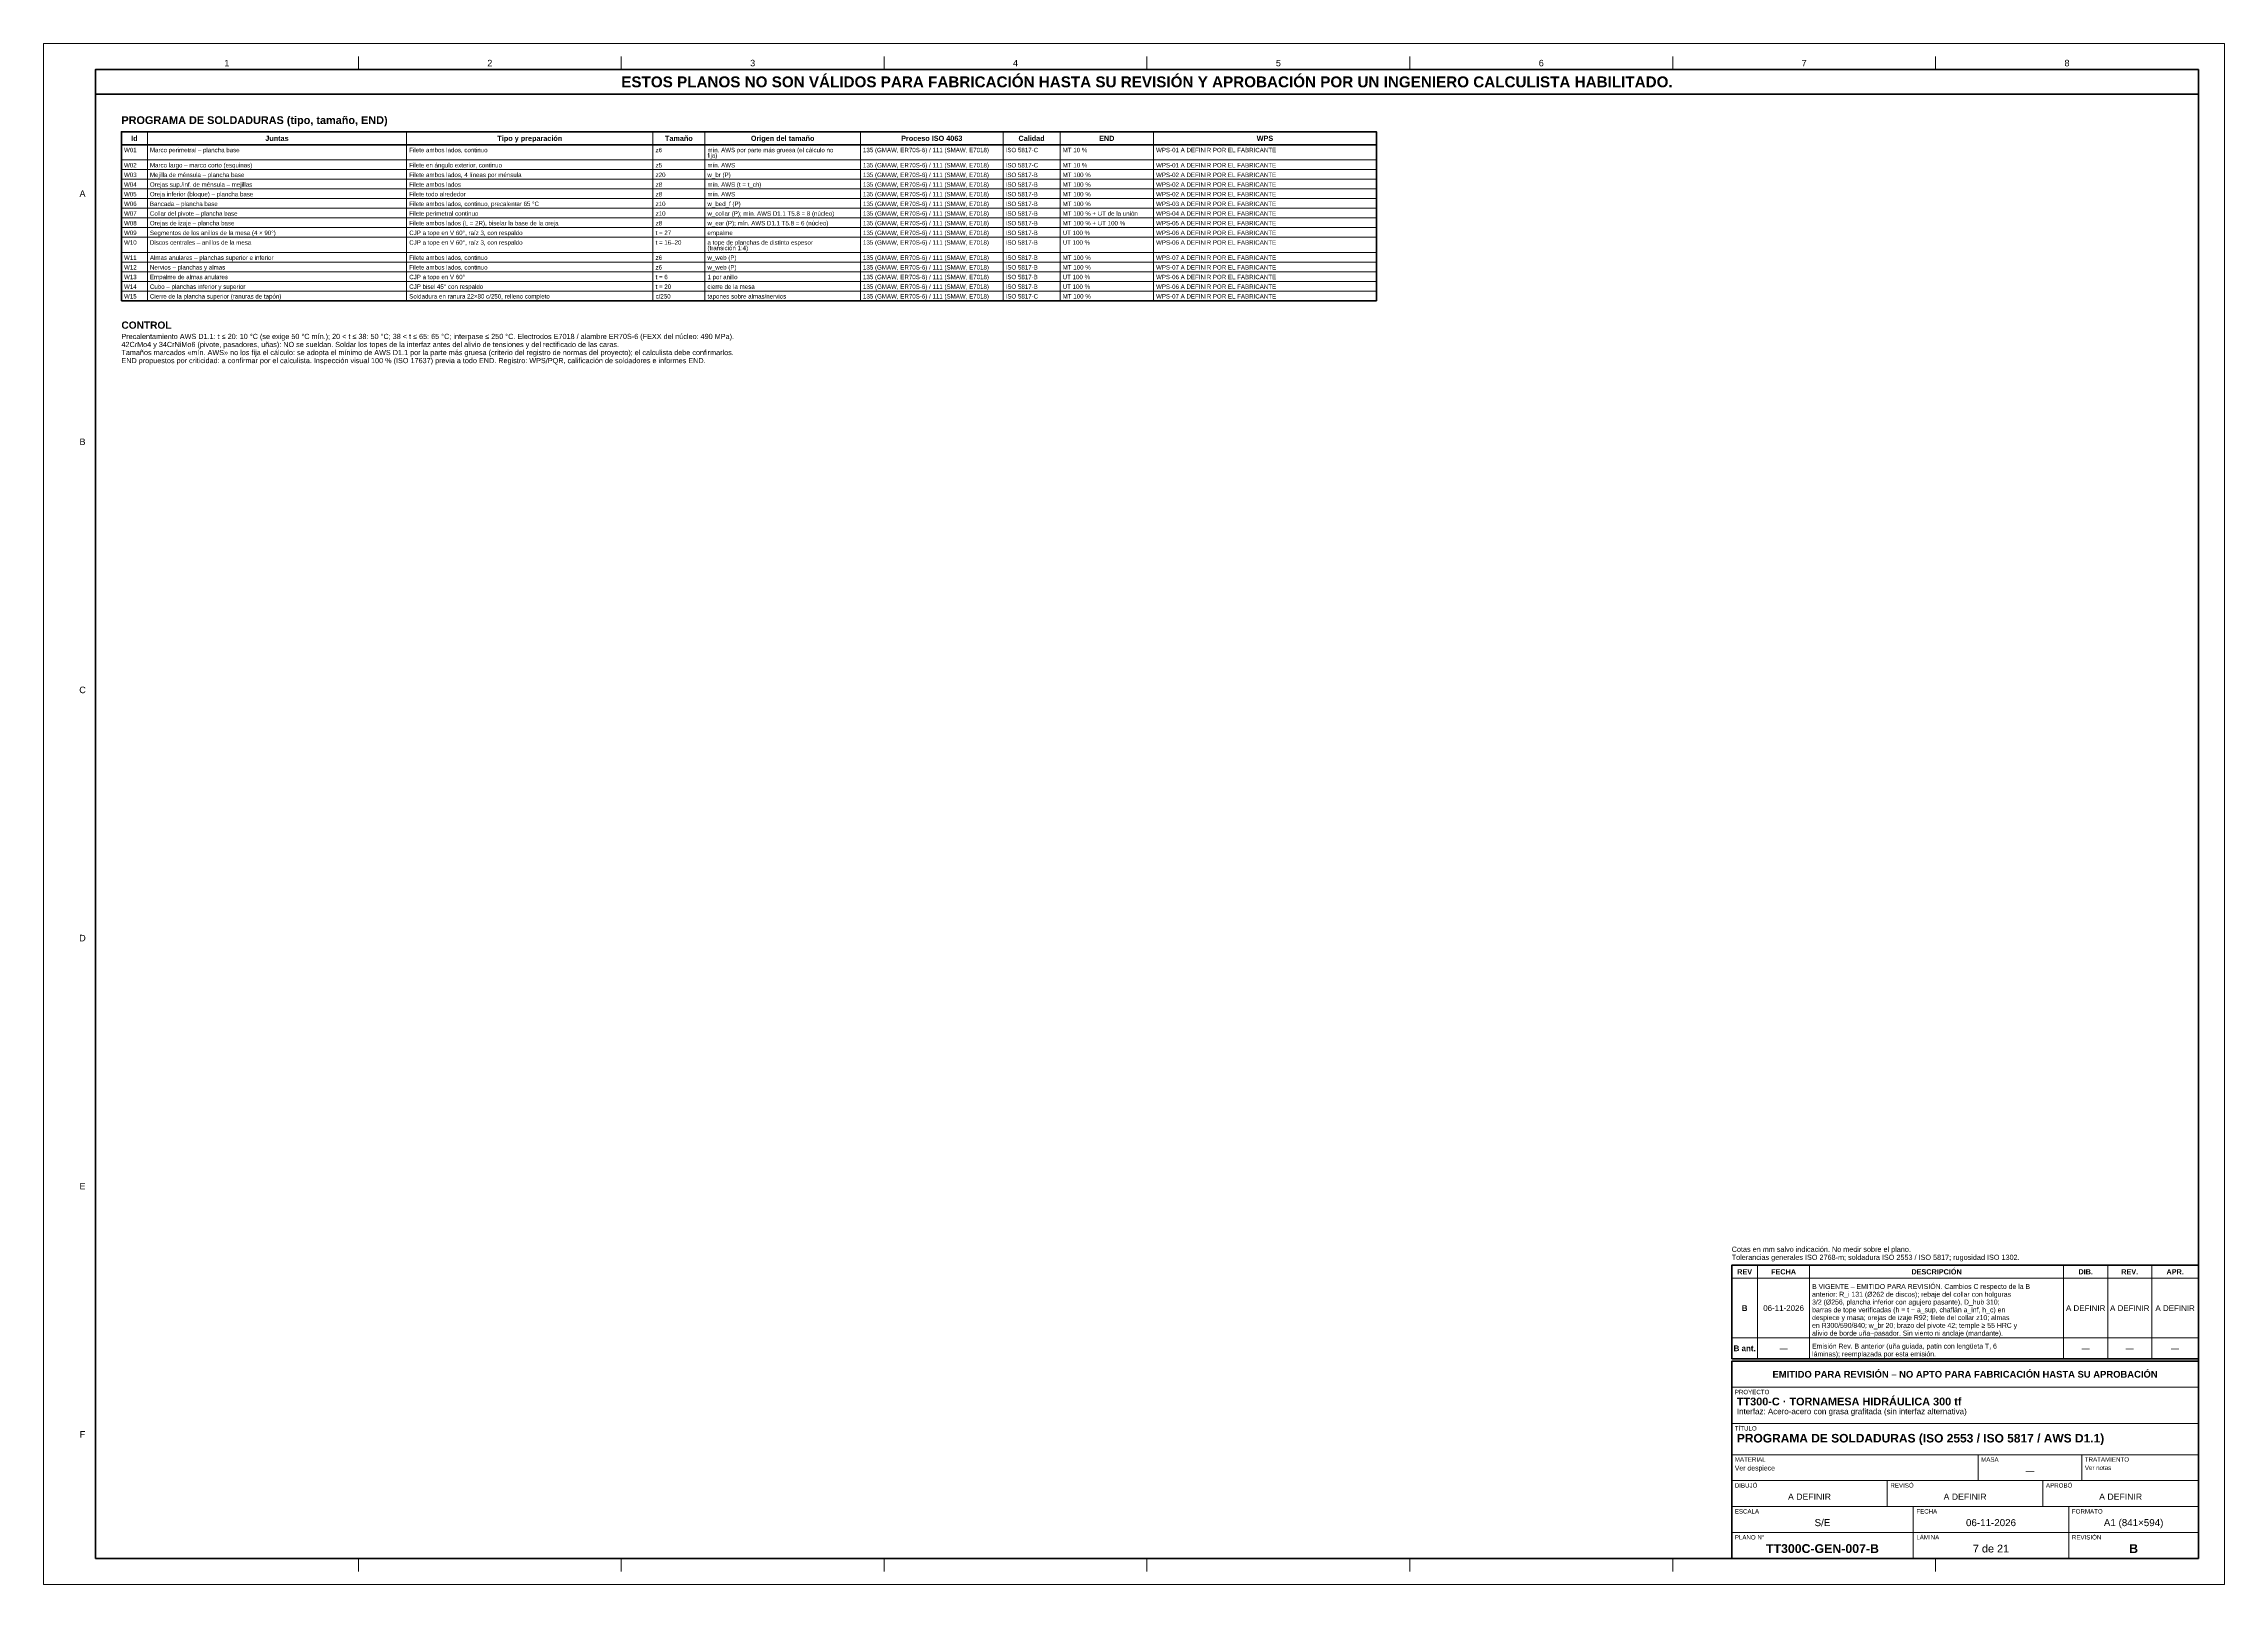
# Model space of a CAD drawing. Header units: millimetres. Extents: x 0 to 841, y 0 to 594.
import ezdxf
from ezdxf.enums import TextEntityAlignment as Align

# ---------------------------------------------------------------- set-up
doc = ezdxf.new("R2010")
doc.units = ezdxf.units.MM
for name, color, linetype, lineweight in [('FINA', 7, 'CONTINUOUS', 18), ('MARCO', 7, 'CONTINUOUS', 70), ('TXT', 7, 'CONTINUOUS', 25), ('VIS', 7, 'CONTINUOUS', 50)]:
    doc.layers.add(name, color=color, linetype=linetype, lineweight=lineweight)
doc.styles.add('STD', font='LiberationSans-Regular.ttf')
doc.styles.add('STDB', font='LiberationSans-Bold.ttf')

msp = doc.modelspace()

# ---------------------------------------------------------------- linework, layer by layer
at = {"layer": 'FINA'}
for p, q in [((121.375, 584), (121.375, 589)), ((222.75, 584), (222.75, 589)), ((324.125, 584), (324.125, 589)), ((425.5, 584), (425.5, 589)), ((526.875, 584), (526.875, 589)), ((628.25, 584), (628.25, 589)), ((729.625, 584), (729.625, 589)), ((40, 560), (40, 494.875)), ((140, 560), (140, 494.875)), ((235, 560), (235, 494.875)), ((255, 560), (255, 494.875)), ((315, 560), (315, 494.875)), ((370, 560), (370, 494.875)), ((392, 560), (392, 494.875)), ((428, 560), (428, 494.875)), ((30, 555), (514, 555)), ((30, 549.15), (514, 549.15)), ((30, 545.425), (514, 545.425)), ((30, 541.7), (514, 541.7)), ((30, 537.975), (514, 537.975)), ((30, 534.25), (514, 534.25)), ((30, 530.525), (514, 530.525)), ((30, 526.8), (514, 526.8)), ((30, 523.075), (514, 523.075)), ((30, 519.35), (514, 519.35)), ((30, 513.5), (514, 513.5)), ((30, 509.775), (514, 509.775)), ((30, 506.05), (514, 506.05)), ((30, 502.325), (514, 502.325)), ((30, 498.6), (514, 498.6)), ((651, 118), (831, 118)), ((661, 87), (661, 123)), ((681, 87), (681, 123)), ((779, 87), (779, 123)), ((796, 87), (796, 123)), ((813, 87), (813, 123)), ((651, 95), (831, 95)), ((651, 87), (831, 87)), ((651, 86), (831, 86)), ((651, 76), (831, 76)), ((651, 62), (831, 62)), ((651, 50), (831, 50)), ((746, 40), (746, 50)), ((786, 40), (786, 50)), ((651, 40), (831, 40)), ((711, 30), (711, 40)), ((771, 30), (771, 40)), ((651, 30), (831, 30)), ((721, 20), (721, 30)), ((781, 20), (781, 30)), ((651, 20), (831, 20)), ((721, 10), (721, 20)), ((781, 10), (781, 20)), ((121.375, 10), (121.375, 5)), ((222.75, 10), (222.75, 5)), ((324.125, 10), (324.125, 5)), ((425.5, 10), (425.5, 5)), ((526.875, 10), (526.875, 5)), ((628.25, 10), (628.25, 5)), ((729.625, 10), (729.625, 5))]:
    msp.add_line(p, q, dxfattribs=at)
msp.add_lwpolyline([(0, 0), (841, 0), (841, 594), (0, 594)], close=True, dxfattribs=at)
at = {"layer": 'MARCO'}
for points in [[(20, 10), (831, 10), (831, 584), (20, 584)], [(20, 574.5), (831, 574.5), (831, 584), (20, 584)], [(651, 87), (831, 87), (831, 123), (651, 123)], [(651, 10), (831, 10), (831, 86), (651, 86)]]:
    msp.add_lwpolyline(points, close=True, dxfattribs=at)
at = {"layer": 'VIS'}
for p, q in [((30, 560), (30, 494.875)), ((514, 560), (514, 494.875)), ((30, 494.875), (514, 494.875))]:
    msp.add_line(p, q, dxfattribs=at)
msp.add_lwpolyline([(30, 555), (514, 555), (514, 560), (30, 560)], close=True, dxfattribs=at)

# ---------------------------------------------------------------- texts
at = {"layer": 'TXT'}
for s, height, style, p in [('1', 2.5, 'STD', (70.688, 586.5)), ('2', 2.5, 'STD', (172.062, 586.5)), ('ESTOS PLANOS NO SON VÁLIDOS PARA FABRICACIÓN HASTA SU REVISIÓN Y APROBACIÓN POR UN INGENIERO CALCULISTA HABILITADO.', 4.2, 'STDB', (425.5, 579.25)), ('3', 2.5, 'STD', (273.438, 586.5)), ('4', 2.5, 'STD', (374.812, 586.5)), ('5', 2.5, 'STD', (476.188, 586.5)), ('6', 2.5, 'STD', (577.562, 586.5)), ('7', 2.5, 'STD', (678.938, 586.5)), ('8', 2.5, 'STD', (780.312, 586.5)), ('Id', 2, 'STDB', (35, 557.5)), ('Juntas', 2, 'STDB', (90, 557.5)), ('Tipo y preparación', 2, 'STDB', (187.5, 557.5)), ('Tamaño', 2, 'STDB', (245, 557.5)), ('Origen del tamaño', 2, 'STDB', (285, 557.5)), ('Proceso ISO 4063', 2, 'STDB', (342.5, 557.5)), ('Calidad', 2, 'STDB', (381, 557.5)), ('END', 2, 'STDB', (410, 557.5)), ('WPS', 2, 'STDB', (471, 557.5)), ('A', 2.5, 'STD', (15, 536.167)), ('B', 2.5, 'STD', (15, 440.5)), ('C', 2.5, 'STD', (15, 344.833)), ('D', 2.5, 'STD', (15, 249.167)), ('E', 2.5, 'STD', (15, 153.5)), ('REV', 2, 'STDB', (656, 120.5)), ('FECHA', 2, 'STDB', (671, 120.5)), ('DESCRIPCIÓN', 2, 'STDB', (730, 120.5)), ('DIB.', 2, 'STDB', (787.5, 120.5)), ('REV.', 2, 'STDB', (804.5, 120.5)), ('APR.', 2, 'STDB', (822, 120.5)), ('B', 2.2, 'STDB', (656, 106.5)), ('06-11-2026', 2.2, 'STD', (671, 106.5)), ('A DEFINIR', 2.2, 'STD', (787.5, 106.5)), ('A DEFINIR', 2.2, 'STD', (804.5, 106.5)), ('A DEFINIR', 2.2, 'STD', (822, 106.5)), ('B ant.', 2.2, 'STDB', (656, 91)), ('—', 2.2, 'STD', (671, 91)), ('—', 2.2, 'STD', (787.5, 91)), ('—', 2.2, 'STD', (804.5, 91)), ('—', 2.2, 'STD', (822, 91)), ('EMITIDO PARA REVISIÓN – NO APTO PARA FABRICACIÓN HASTA SU APROBACIÓN', 2.6, 'STDB', (741, 81)), ('F', 2.5, 'STD', (15, 57.833)), ('—', 2.4, 'STD', (766, 43.8)), ('A DEFINIR', 2.4, 'STD', (681, 33.8)), ('A DEFINIR', 2.4, 'STD', (741, 33.8)), ('A DEFINIR', 2.4, 'STD', (801, 33.8)), ('S/E', 2.7, 'STD', (686, 23.8)), ('A1 (841×594)', 2.7, 'STD', (806, 23.8)), ('06-11-2026', 2.7, 'STD', (751, 23.8)), ('TT300C-GEN-007-B', 3.4, 'STDB', (686, 13.8)), ('7 de 21', 3, 'STD', (751, 13.8)), ('B', 3.4, 'STDB', (806, 13.8))]:
    msp.add_text(s, height=height, dxfattribs=dict(at, style=style)).set_placement(p, align=Align.MIDDLE_CENTER)
for s, height, style, p in [('PROGRAMA DE SOLDADURAS (tipo, tamaño, END)', 3, 'STDB', (30, 566)), ('CONTROL', 2.8, 'STDB', (30, 486.875)), ('Precalentamiento AWS D1.1: t ≤ 20: 10 °C (se exige 50 °C mín.); 20 < t ≤ 38: 50 °C; 38 < t ≤ 65: 65 °C; interpase ≤ 250 °C. Electrodos E7018 / alambre ER70S-6 (FEXX del núcleo: 490 MPa).', 2, 'STD', (30, 482.115)), ('Tamaños marcados «mín. AWS» no los fija el cálculo: se adopta el mínimo de AWS D1.1 por la parte más gruesa (criterio del registro de normas del proyecto); el calculista debe confirmarlos.', 2, 'STD', (30, 475.915)), ('42CrMo4 y 34CrNiMo6 (pivote, pasadores, uñas): NO se sueldan. Soldar los topes de la interfaz antes del alivio de tensiones y del rectificado de las caras.', 2, 'STD', (30, 479.015)), ('END propuestos por criticidad: a confirmar por el calculista. Inspección visual 100 % (ISO 17637) previa a todo END. Registro: WPS/PQR, calificación de soldadores e informes END.', 2, 'STD', (30, 472.815)), ('3/2 (Ø256, plancha inferior con agujero pasante), D_hub 310;', 1.9, 'STD', (682, 109.8)), ('anterior: R_i 131 (Ø262 de discos); rebaje del collar con holguras', 1.9, 'STD', (682, 112.8)), ('B VIGENTE – EMITIDO PARA REVISIÓN. Cambios C respecto de la B', 1.9, 'STD', (682, 115.8)), ('despiece y masa; orejas de izaje R92; filete del collar z10; almas', 1.9, 'STD', (682, 103.8)), ('barras de tope verificadas (h = t − a_sup, chaflán a_inf, h_c) en', 1.9, 'STD', (682, 106.8)), ('en R300/590/840; w_br 20; brazo del pivote 42; temple ≥ 55 HRC y', 1.9, 'STD', (682, 100.8)), ('alivio de borde uña–pasador. Sin viento ni anclaje (mandante).', 1.9, 'STD', (682, 97.8)), ('Emisión Rev. B anterior (uña guiada, patín con lengüeta T, 6', 1.9, 'STD', (682, 92.8)), ('láminas); reemplazada por esta emisión.', 1.9, 'STD', (682, 89.8)), ('PROYECTO', 1.7, 'STD', (652.2, 75)), ('TT300-C · TORNAMESA HIDRÁULICA 300 tf', 3, 'STDB', (653, 72)), ('Interfaz: Acero-acero con grasa grafitada (sin interfaz alternativa)', 2.2, 'STD', (653, 67.8)), ('TÍTULO', 1.7, 'STD', (652.2, 61)), ('PROGRAMA DE SOLDADURAS (ISO 2553 / ISO 5817 / AWS D1.1)', 3.3, 'STDB', (653, 58)), ('Ver despiece', 1.9, 'STD', (652.2, 45.8)), ('MATERIAL', 1.7, 'STD', (652.2, 49)), ('MASA', 1.7, 'STD', (747.2, 49)), ('Ver notas', 1.7, 'STD', (787.2, 45.8)), ('TRATAMIENTO', 1.7, 'STD', (787.2, 49)), ('DIBUJÓ', 1.7, 'STD', (652.2, 39)), ('REVISÓ', 1.7, 'STD', (712.2, 39)), ('APROBÓ', 1.7, 'STD', (772.2, 39)), ('ESCALA', 1.7, 'STD', (652.2, 29)), ('FECHA', 1.7, 'STD', (722.2, 29)), ('FORMATO', 1.7, 'STD', (782.2, 29)), ('PLANO N°', 1.7, 'STD', (652.2, 19)), ('LÁMINA', 1.7, 'STD', (722.2, 19)), ('REVISIÓN', 1.7, 'STD', (782.2, 19))]:
    msp.add_text(s, height=height, dxfattribs=dict(at, style=style)).set_placement(p, align=Align.TOP_LEFT)
at = {"layer": 'TXT', "style": 'STD'}
for s, p in [('W01', (31, 552.98)), ('W02', (31, 547.13)), ('Marco perimetral – plancha base', (41, 552.98)), ('Marco largo – marco corto (esquinas)', (41, 547.13)), ('Filete ambos lados, continuo', (141, 552.98)), ('Filete en ángulo exterior, continuo', (141, 547.13)), ('z6', (236, 552.98)), ('z5', (236, 547.13)), ('fija)', (256, 550.855)), ('mín. AWS por parte más gruesa (el cálculo no', (256, 552.98)), ('mín. AWS', (256, 547.13)), ('135 (GMAW, ER70S-6) / 111 (SMAW, E7018)', (316, 552.98)), ('135 (GMAW, ER70S-6) / 111 (SMAW, E7018)', (316, 547.13)), ('ISO 5817-C', (371, 552.98)), ('ISO 5817-C', (371, 547.13)), ('MT 10 %', (393, 552.98)), ('MT 10 %', (393, 547.13)), ('WPS-01 A DEFINIR POR EL FABRICANTE', (429, 552.98)), ('WPS-01 A DEFINIR POR EL FABRICANTE', (429, 547.13)), ('W03', (31, 543.405)), ('W04', (31, 539.68)), ('Orejas sup./inf. de ménsula – mejillas', (41, 539.68)), ('Mejilla de ménsula – plancha base', (41, 543.405)), ('Filete ambos lados, 4 líneas por ménsula', (141, 543.405)), ('Filete ambos lados', (141, 539.68)), ('z20', (236, 543.405)), ('z8', (236, 539.68)), ('w_br (P)', (256, 543.405)), ('mín. AWS (t = t_ch)', (256, 539.68)), ('135 (GMAW, ER70S-6) / 111 (SMAW, E7018)', (316, 543.405)), ('135 (GMAW, ER70S-6) / 111 (SMAW, E7018)', (316, 539.68)), ('ISO 5817-B', (371, 543.405)), ('ISO 5817-B', (371, 539.68)), ('MT 100 %', (393, 543.405)), ('MT 100 %', (393, 539.68)), ('WPS-02 A DEFINIR POR EL FABRICANTE', (429, 543.405)), ('WPS-02 A DEFINIR POR EL FABRICANTE', (429, 539.68)), ('W05', (31, 535.955)), ('W06', (31, 532.23)), ('Oreja inferior (bloque) – plancha base', (41, 535.955)), ('Bancada – plancha base', (41, 532.23)), ('Filete todo alrededor', (141, 535.955)), ('Filete ambos lados, continuo, precalentar 65 °C', (141, 532.23)), ('z8', (236, 535.955)), ('z10', (236, 532.23)), ('w_bed_f (P)', (256, 532.23)), ('mín. AWS', (256, 535.955)), ('135 (GMAW, ER70S-6) / 111 (SMAW, E7018)', (316, 535.955)), ('135 (GMAW, ER70S-6) / 111 (SMAW, E7018)', (316, 532.23)), ('ISO 5817-B', (371, 535.955)), ('ISO 5817-B', (371, 532.23)), ('MT 100 %', (393, 535.955)), ('MT 100 %', (393, 532.23)), ('WPS-02 A DEFINIR POR EL FABRICANTE', (429, 535.955)), ('WPS-03 A DEFINIR POR EL FABRICANTE', (429, 532.23)), ('W07', (31, 528.505)), ('W08', (31, 524.78)), ('W09', (31, 521.055)), ('Segmentos de los anillos de la mesa (4 × 90°)', (41, 521.055)), ('Orejas de izaje – plancha base', (41, 524.78)), ('Collar del pivote – plancha base', (41, 528.505)), ('CJP a tope en V 60°, raíz 3, con respaldo', (141, 521.055)), ('Filete perimetral continuo', (141, 528.505)), ('Filete ambos lados (L = 2R), biselar la base de la oreja', (141, 524.78)), ('t = 27', (236, 521.055)), ('z10', (236, 528.505)), ('z8', (236, 524.78)), ('w_collar (P); mín. AWS D1.1 T5.8 = 8 (núcleo)', (256, 528.505)), ('w_ear (P); mín. AWS D1.1 T5.8 = 6 (núcleo)', (256, 524.78)), ('empalme', (256, 521.055)), ('135 (GMAW, ER70S-6) / 111 (SMAW, E7018)', (316, 528.505)), ('135 (GMAW, ER70S-6) / 111 (SMAW, E7018)', (316, 524.78)), ('135 (GMAW, ER70S-6) / 111 (SMAW, E7018)', (316, 521.055)), ('ISO 5817-B', (371, 528.505)), ('ISO 5817-B', (371, 524.78)), ('ISO 5817-B', (371, 521.055)), ('UT 100 %', (393, 521.055)), ('MT 100 % + UT de la unión', (393, 528.505)), ('MT 100 % + UT 100 %', (393, 524.78)), ('WPS-04 A DEFINIR POR EL FABRICANTE', (429, 528.505)), ('WPS-05 A DEFINIR POR EL FABRICANTE', (429, 524.78)), ('WPS-06 A DEFINIR POR EL FABRICANTE', (429, 521.055)), ('W10', (31, 517.33)), ('Discos centrales – anillos de la mesa', (41, 517.33)), ('CJP a tope en V 60°, raíz 3, con respaldo', (141, 517.33)), ('t = 16–20', (236, 517.33)), ('a tope de planchas de distinto espesor', (256, 517.33)), ('(transición 1:4)', (256, 515.205)), ('135 (GMAW, ER70S-6) / 111 (SMAW, E7018)', (316, 517.33)), ('ISO 5817-B', (371, 517.33)), ('UT 100 %', (393, 517.33)), ('WPS-06 A DEFINIR POR EL FABRICANTE', (429, 517.33)), ('W11', (31, 511.48)), ('W12', (31, 507.755)), ('W13', (31, 504.03)), ('Almas anulares – planchas superior e inferior', (41, 511.48)), ('Nervios – planchas y almas', (41, 507.755)), ('Empalme de almas anulares', (41, 504.03)), ('CJP a tope en V 60°', (141, 504.03)), ('Filete ambos lados, continuo', (141, 511.48)), ('Filete ambos lados, continuo', (141, 507.755)), ('t = 6', (236, 504.03)), ('z6', (236, 511.48)), ('z6', (236, 507.755)), ('w_web (P)', (256, 511.48)), ('w_web (P)', (256, 507.755)), ('1 por anillo', (256, 504.03)), ('135 (GMAW, ER70S-6) / 111 (SMAW, E7018)', (316, 511.48)), ('135 (GMAW, ER70S-6) / 111 (SMAW, E7018)', (316, 507.755)), ('135 (GMAW, ER70S-6) / 111 (SMAW, E7018)', (316, 504.03)), ('ISO 5817-B', (371, 511.48)), ('ISO 5817-B', (371, 507.755)), ('ISO 5817-B', (371, 504.03)), ('UT 100 %', (393, 504.03)), ('MT 100 %', (393, 511.48)), ('MT 100 %', (393, 507.755)), ('WPS-07 A DEFINIR POR EL FABRICANTE', (429, 511.48)), ('WPS-07 A DEFINIR POR EL FABRICANTE', (429, 507.755)), ('WPS-06 A DEFINIR POR EL FABRICANTE', (429, 504.03)), ('W14', (31, 500.305)), ('W15', (31, 496.58)), ('Cubo – planchas inferior y superior', (41, 500.305)), ('Cierre de la plancha superior (ranuras de tapón)', (41, 496.58)), ('Soldadura en ranura 22×80 c/250, relleno completo', (141, 496.58)), ('CJP bisel 45° con respaldo', (141, 500.305)), ('t = 20', (236, 500.305)), ('c/250', (236, 496.58)), ('tapones sobre almas/nervios', (256, 496.58)), ('cierre de la mesa', (256, 500.305)), ('135 (GMAW, ER70S-6) / 111 (SMAW, E7018)', (316, 500.305)), ('135 (GMAW, ER70S-6) / 111 (SMAW, E7018)', (316, 496.58)), ('ISO 5817-B', (371, 500.305)), ('ISO 5817-C', (371, 496.58)), ('UT 100 %', (393, 500.305)), ('MT 100 %', (393, 496.58)), ('WPS-06 A DEFINIR POR EL FABRICANTE', (429, 500.305)), ('WPS-07 A DEFINIR POR EL FABRICANTE', (429, 496.58))]:
    msp.add_text(s, height=1.7, dxfattribs=at).set_placement(p, align=Align.MIDDLE_LEFT)
for s, p in [('Tolerancias generales ISO 2768-m; soldadura ISO 2553 / ISO 5817; rugosidad ISO 1302.', (651, 124.5)), ('Cotas en mm salvo indicación. No medir sobre el plano.', (651, 127.6))]:
    msp.add_text(s, height=2, dxfattribs=at).set_placement(p, align=Align.BOTTOM_LEFT)

doc.saveas('drawing.dxf')
